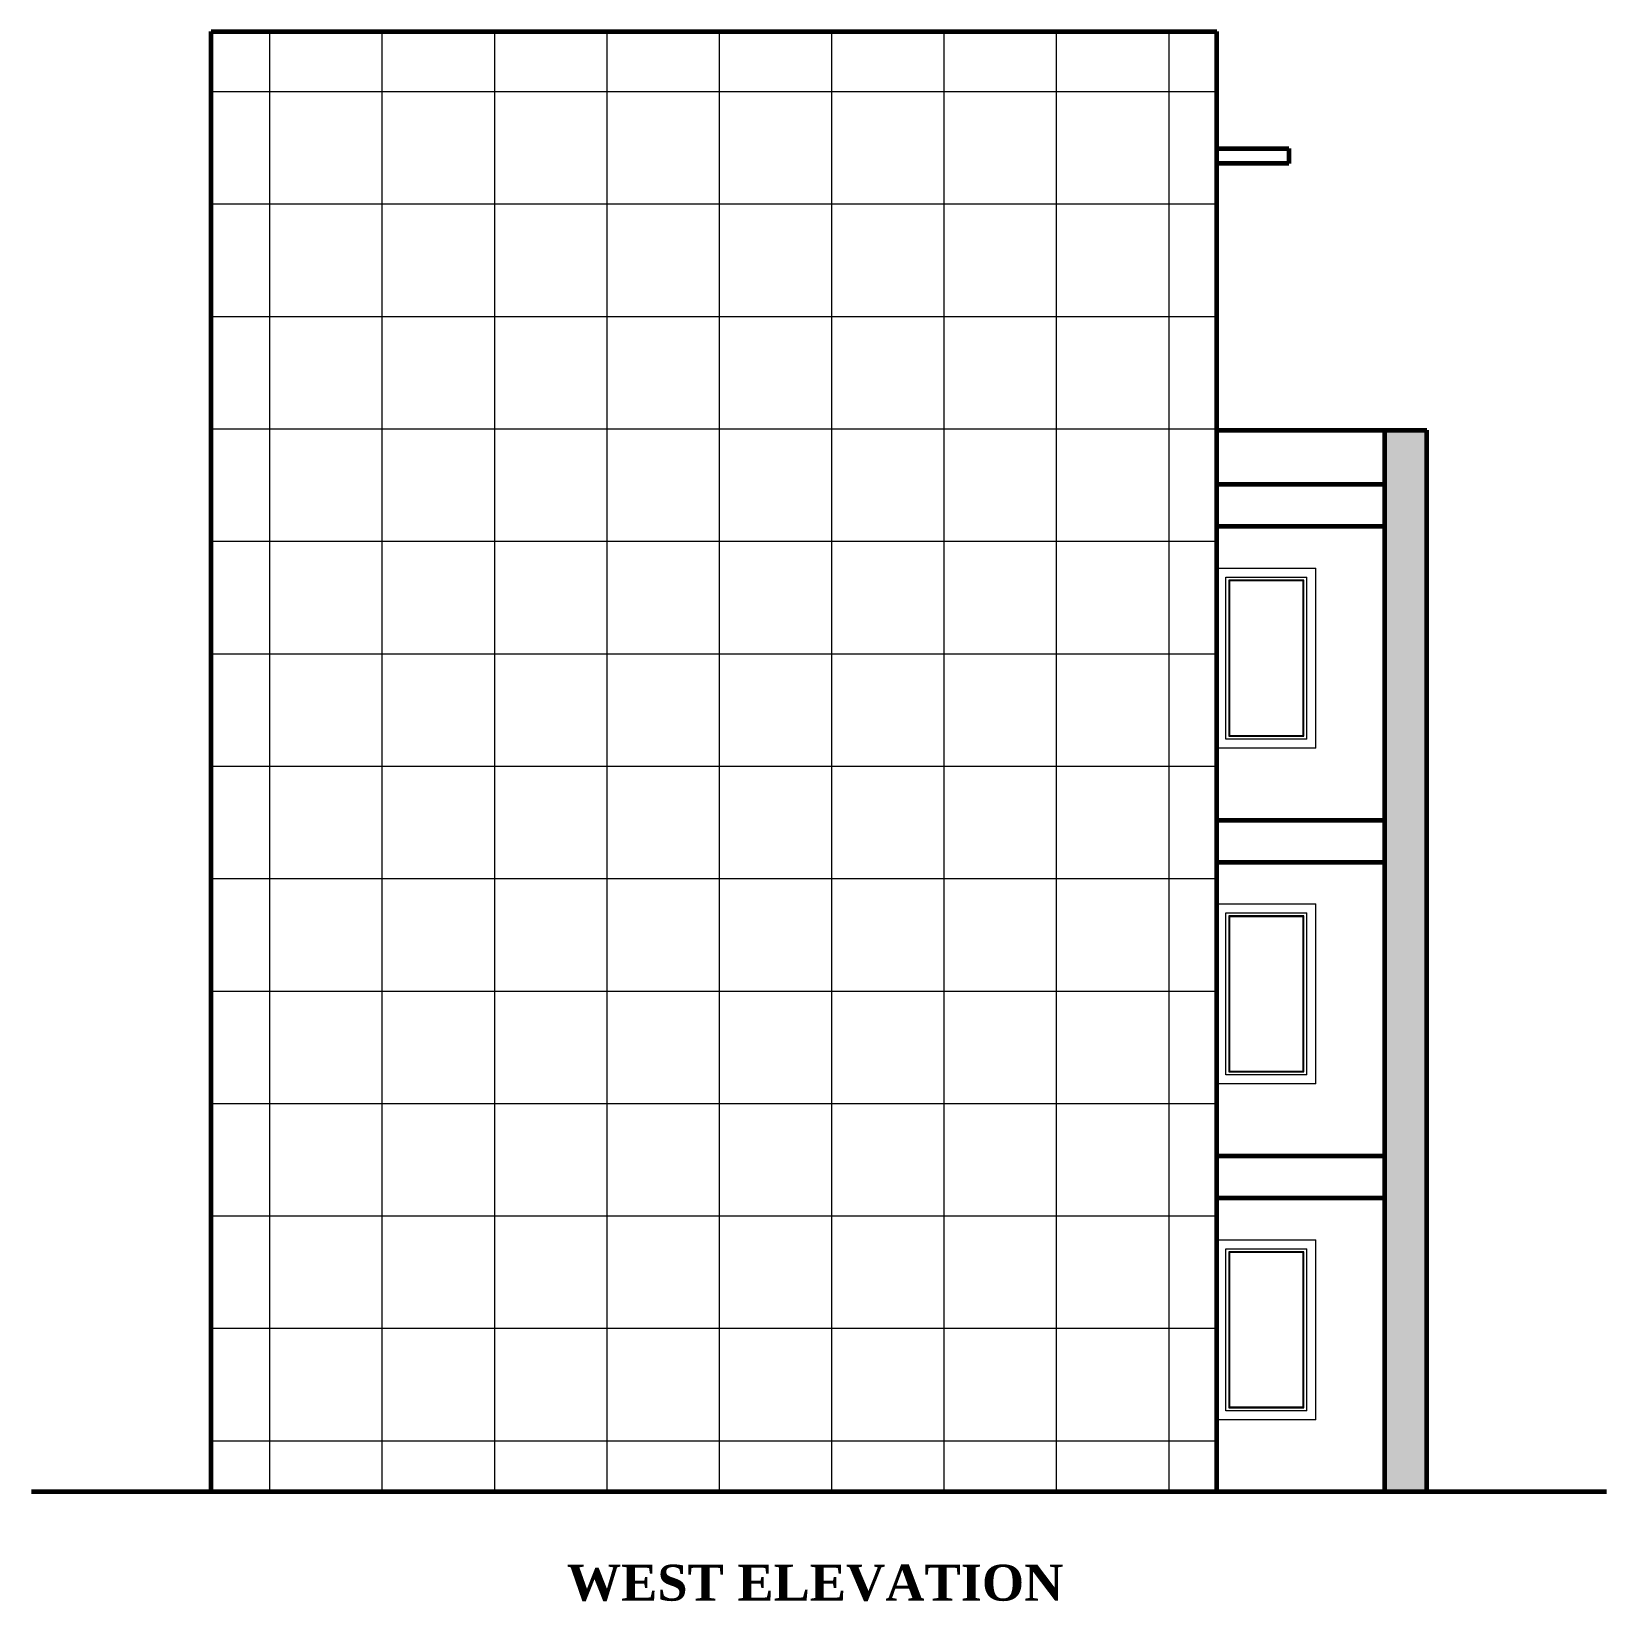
# Model space of a CAD drawing. Header units: inches. Extents: x -4737 to 13205, y 2479 to 13285.
# Drawn here: x -4729 to -4203, y 9848 to 10371 of the extents above; entities that cross this region are included whole.
import ezdxf

# ---------------------------------------------------------------- set-up
doc = ezdxf.new("R2010")
doc.units = ezdxf.units.IN
doc.header["$MEASUREMENT"] = 0
for name, color, linetype, lineweight in [('ns_HATCH', 40, 'Continuous', 0), ('ns_TEXT', 7, 'Continuous', 13), ('ns_WALL', 21, 'Continuous', 60), ('ns_WINDOW', 151, 'Continuous', 15)]:
    doc.layers.add(name, color=color, linetype=linetype, lineweight=lineweight)
doc.styles.get("Standard").update_dxf_attribs({"font": 'arial.ttf'})

msp = doc.modelspace()

# ---------------------------------------------------------------- texts
at = {"layer": 'ns_TEXT', "insert": (-4657.4, 9860.05), "char_height": 14.4, "attachment_point": 1}
msp.add_mtext_dynamic_manual_height_columns('\\pi107.13454;{\\fTimes New Roman|b1|i0|c0|p18;\\H0.83333x;WEST ELEVATION}', width=376.0257, gutter_width=72, heights=[72.58], dxfattribs=at)

# ---------------------------------------------------------------- hatches: boundary and pattern name
at = {"layer": 'ns_HATCH'}
h = msp.add_hatch(dxfattribs=at)
h.set_pattern_fill('NET', color=256, scale=300)
h.set_pattern_definition([(0, (-33411.856, 14776.354), (0, 37.5), []), (90, (-33411.856, 14776.354), (-37.5, 2e-15), [])])
h.paths.add_polyline_path([(-4333.35, 9884.41), (-4333.35, 10371.41), (-4668.87, 10371.41), (-4668.87, 9884.41)])
h = msp.add_hatch(dxfattribs=at)
h.set_pattern_fill('AR-CONC', color=256)
h.set_pattern_definition([(50, (-33411.856, 14776.354), (7.1726018, -0.6275213), [0.75, -8.25]), (355, (-33411.856, 14776.354), (-1.3875133, 7.5219213), [0.6, -6.6]), (100.451444, (-33411.258, 14776.3015), (5.7850885, 6.8943999), [0.637402, -7.0114211]), (46.1842, (-33411.856, 14778.354), (10.6724133, -1.6551928), [1.125, -12.375]), (96.635635, (-33410.966, 14778.216), (9.3466195, 9.741186), [0.9561034, -10.5171376]), (351.184164, (-33411.856, 14778.354), (9.3466195, 9.741186), [0.9, -9.9]), (21, (-33410.856, 14777.854), (5.9690705, -4.0261889), [0.75, -8.25]), (326, (-33410.856, 14777.854), (2.4331533, 7.2515005), [0.6, -6.6]), (71.451445, (-33410.358, 14777.518), (8.4022238, 3.2253115), [0.6374019, -7.0114211]), (37.5, (-33411.8558, 14776.3538), (0.12159855, 3.32893854), [0, -6.52, 0, -6.7, 0, -6.625]), (7.5, (-33411.8558, 14776.354), (2.63069537, 3.9441171), [0, -3.82, 0, -6.37, 0, -2.525]), (327.5, (-33414.0858, 14776.3538), (5.33822436, -0.22554872), [0, -2.5, 0, -7.8, 0, -10.35]), (317.5, (-33415.0858, 14776.354), (5.8318617, 1.0010498), [0, -3.25, 0, -5.18, 0, -7.35])])
h.paths.add_polyline_path([(-4277.36, 9884.41), (-4263.36, 9884.41), (-4263.36, 10238.41), (-4277.36, 10238.41)])

# ---------------------------------------------------------------- linework, layer by layer
at = {"layer": 'ns_WALL'}
for p, q in [((-4668.87, 10371.41), (-4333.35, 10371.41)), ((-4668.87, 9884.41), (-4668.87, 10371.41)), ((-4333.35, 9884.41), (-4333.35, 10371.41)), ((-4333.35, 10332.41), (-4309.38, 10332.41)), ((-4309.38, 10332.41), (-4309.38, 10327.43)), ((-4309.38, 10327.43), (-4333.35, 10327.43)), ((-4333.35, 10238.41), (-4263.36, 10238.41)), ((-4277.36, 9884.41), (-4277.36, 10238.41)), ((-4263.36, 9884.41), (-4263.36, 10238.41)), ((-4333.35, 10220.41), (-4277.36, 10220.41)), ((-4333.35, 10206.41), (-4277.36, 10206.41)), ((-4333.35, 10108.41), (-4277.36, 10108.41)), ((-4333.35, 10094.41), (-4277.36, 10094.41)), ((-4333.35, 9996.41), (-4277.36, 9996.41)), ((-4333.35, 9982.41), (-4277.36, 9982.41)), ((-4728.87, 9884.41), (-4203.36, 9884.41))]:
    msp.add_line(p, q, dxfattribs=at)
at = {"layer": 'ns_WINDOW'}
for p, q in [((-4333.35, 10132.41), (-4333.35, 10192.41)), ((-4333.35, 10192.41), (-4300.35, 10192.41)), ((-4300.35, 10132.41), (-4300.35, 10192.41)), ((-4330.35, 10135.41), (-4330.35, 10189.41)), ((-4330.35, 10189.41), (-4303.35, 10189.41)), ((-4304.35, 10188.41), (-4329.35, 10188.41)), ((-4329.35, 10188.41), (-4329.35, 10136.41)), ((-4304.58, 10188.17), (-4329.11, 10188.17)), ((-4329.11, 10188.17), (-4329.11, 10136.64)), ((-4304.58, 10136.58), (-4304.58, 10188.17)), ((-4304.35, 10136.41), (-4304.35, 10188.41)), ((-4303.35, 10135.41), (-4303.35, 10189.41)), ((-4300.35, 10132.41), (-4333.35, 10132.41)), ((-4303.35, 10135.41), (-4330.35, 10135.41)), ((-4329.35, 10136.41), (-4304.35, 10136.41)), ((-4329.11, 10136.64), (-4304.58, 10136.64)), ((-4333.35, 10020.41), (-4333.35, 10080.41)), ((-4333.35, 10080.41), (-4300.35, 10080.41)), ((-4300.35, 10020.41), (-4300.35, 10080.41)), ((-4330.35, 10023.41), (-4330.35, 10077.41)), ((-4330.35, 10077.41), (-4303.35, 10077.41)), ((-4304.35, 10076.41), (-4329.35, 10076.41)), ((-4329.35, 10076.41), (-4329.35, 10024.41)), ((-4304.58, 10076.17), (-4329.11, 10076.17)), ((-4329.11, 10076.17), (-4329.11, 10024.64)), ((-4304.58, 10024.58), (-4304.58, 10076.17)), ((-4304.35, 10024.41), (-4304.35, 10076.41)), ((-4303.35, 10023.41), (-4303.35, 10077.41)), ((-4303.35, 10023.41), (-4330.35, 10023.41)), ((-4329.35, 10024.41), (-4304.35, 10024.41)), ((-4329.11, 10024.64), (-4304.58, 10024.64)), ((-4300.35, 10020.41), (-4333.35, 10020.41)), ((-4333.35, 9908.41), (-4333.35, 9968.41)), ((-4333.35, 9968.41), (-4300.35, 9968.41)), ((-4330.35, 9911.41), (-4330.35, 9965.41)), ((-4330.35, 9965.41), (-4303.35, 9965.41)), ((-4304.35, 9964.41), (-4329.35, 9964.41)), ((-4329.35, 9964.41), (-4329.35, 9912.41)), ((-4304.58, 9964.17), (-4329.11, 9964.17)), ((-4329.11, 9964.17), (-4329.11, 9912.64)), ((-4304.58, 9912.58), (-4304.58, 9964.17)), ((-4304.35, 9912.41), (-4304.35, 9964.41)), ((-4303.35, 9911.41), (-4303.35, 9965.41)), ((-4300.35, 9908.41), (-4300.35, 9968.41)), ((-4303.35, 9911.41), (-4330.35, 9911.41)), ((-4329.35, 9912.41), (-4304.35, 9912.41)), ((-4329.11, 9912.64), (-4304.58, 9912.64)), ((-4300.35, 9908.41), (-4333.35, 9908.41))]:
    msp.add_line(p, q, dxfattribs=at)

msp.set_redraw_order([(e.dxf.handle, doc.entitydb.next_handle()) for e in msp.query("TEXT MTEXT ATTDEF DIMENSION ARC_DIMENSION")])  # texts and dimensions are drawn at this point

doc.saveas('drawing.dxf')
